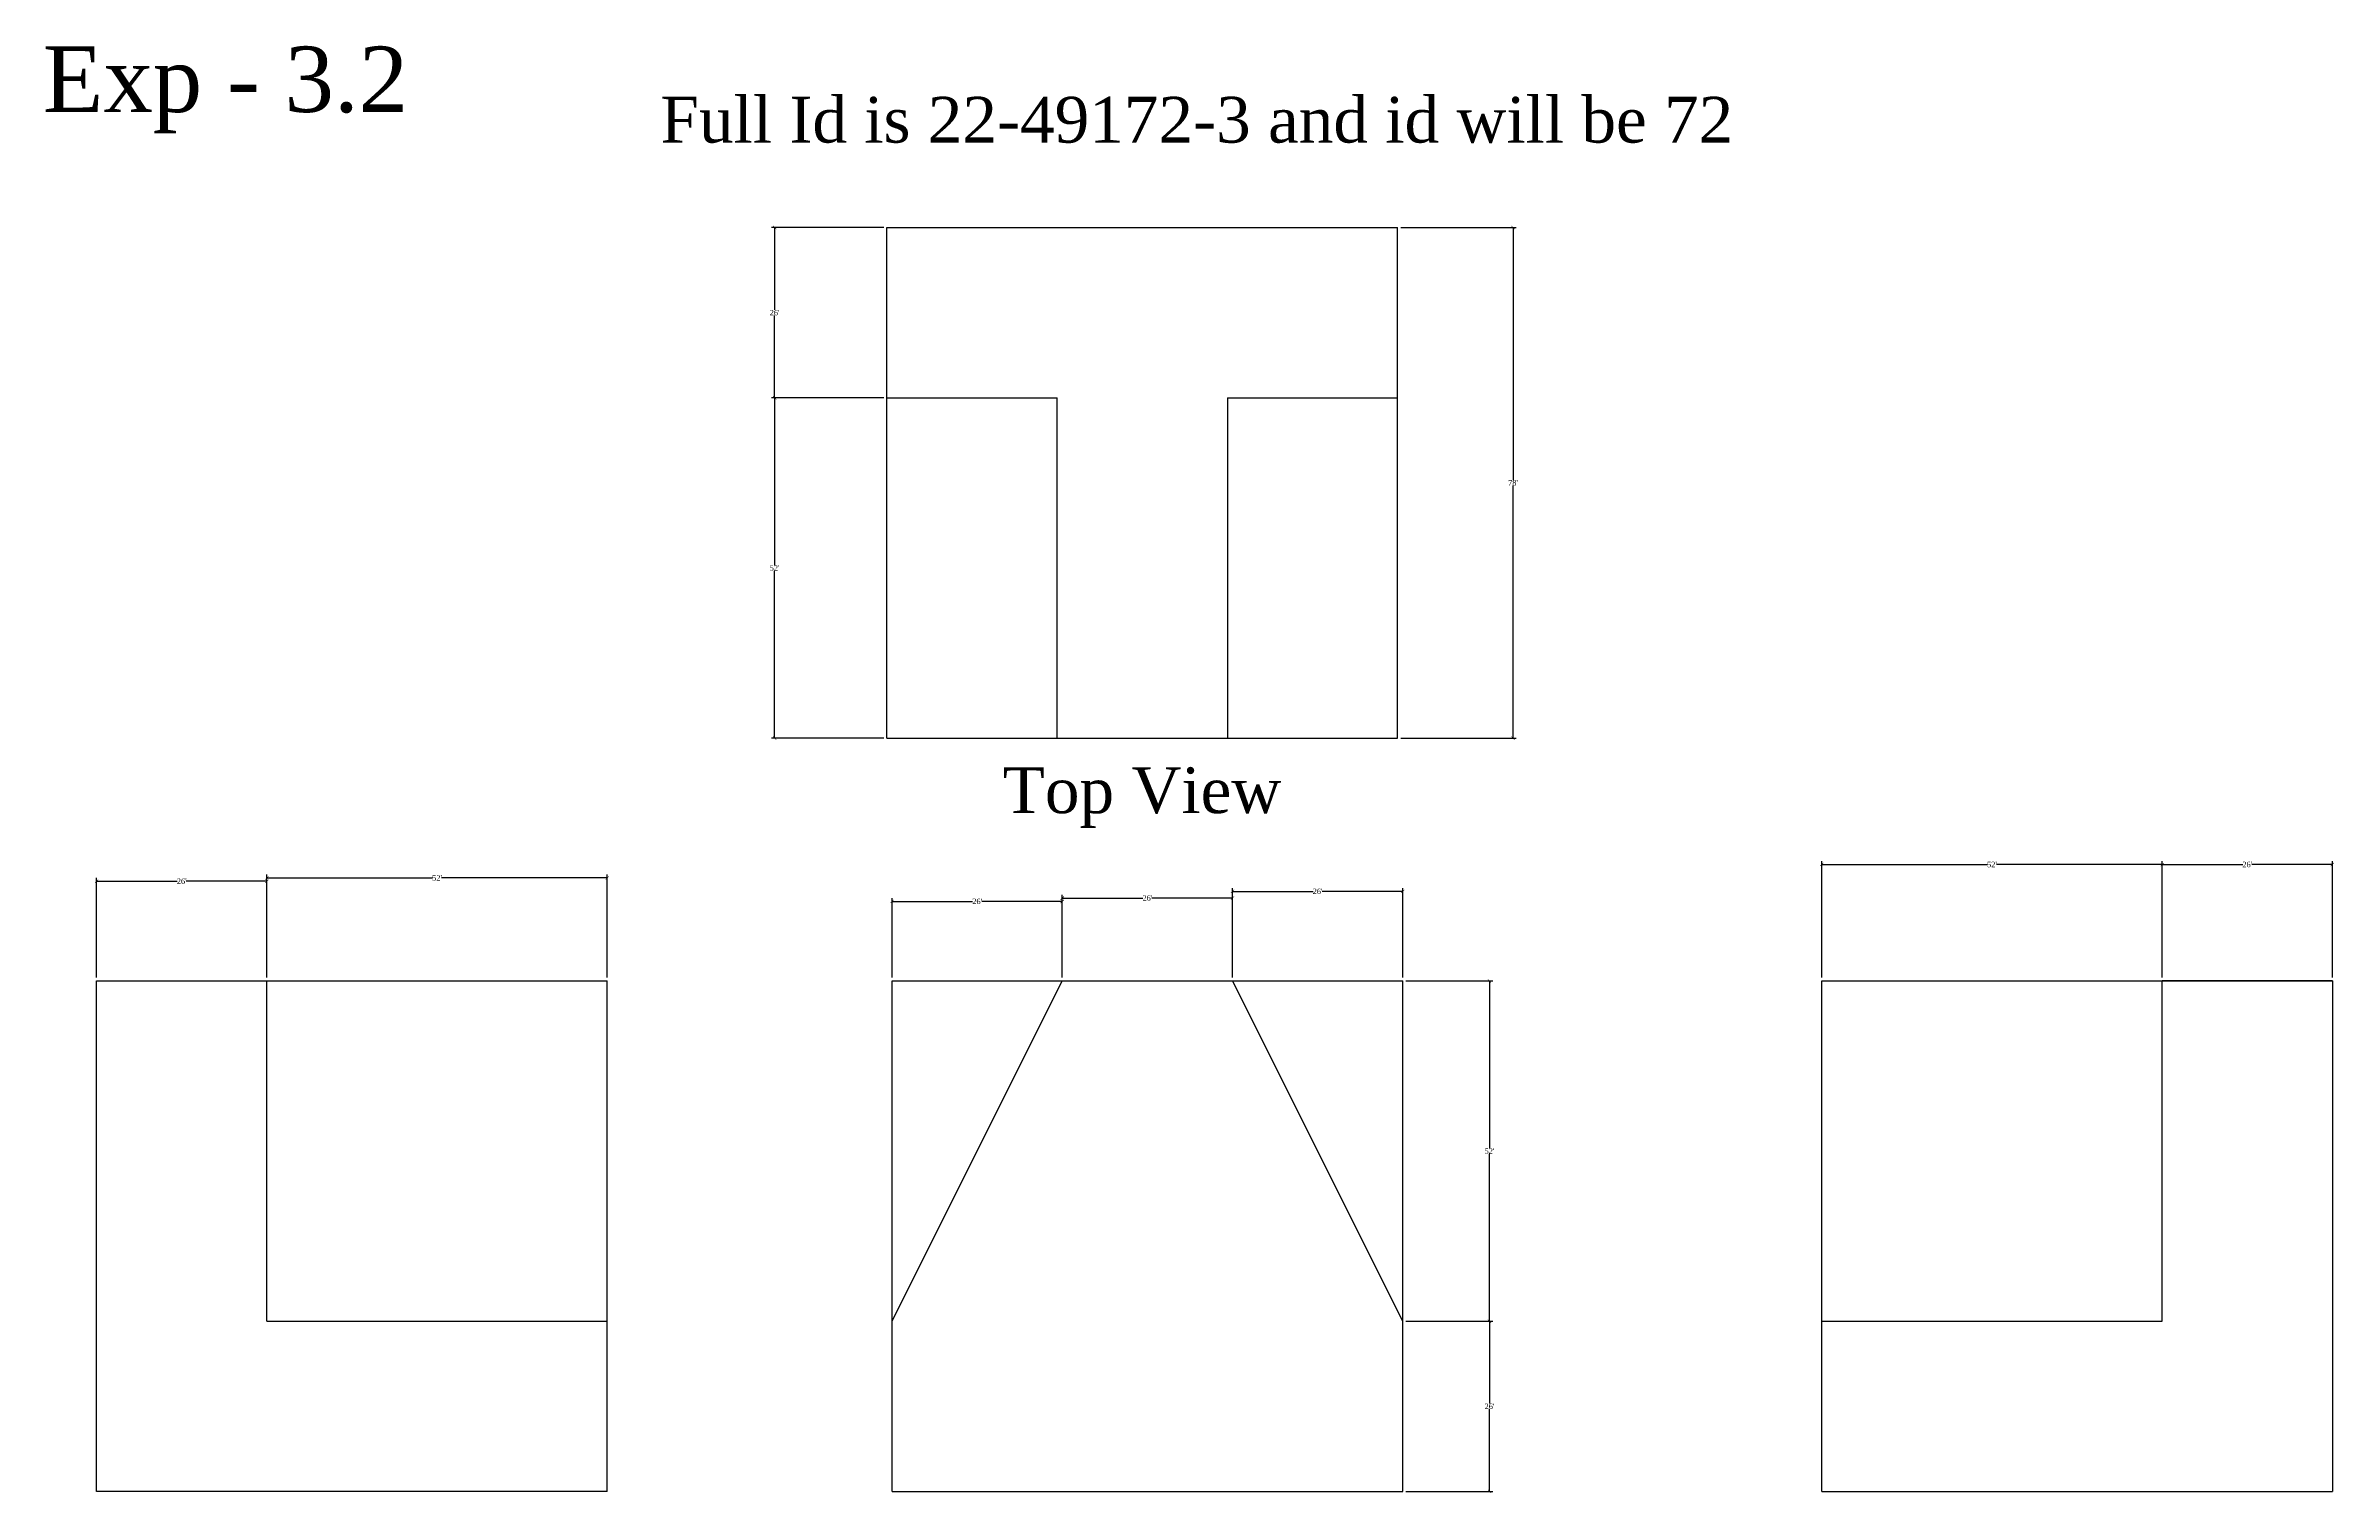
# Model space of a CAD drawing. Header units: inches. Extents: x -1958 to 2570, y -8309 to 65.
# Drawn here: x -1958 to 2237, y -3594 to -940 of the extents above; entities that cross this region are included whole.
import ezdxf

# ---------------------------------------------------------------- set-up
doc = ezdxf.new("R2010")
doc.units = ezdxf.units.IN
doc.header["$MEASUREMENT"] = 0
doc.styles.get("Standard").update_dxf_attribs({"font": 'times.ttf', "height": 10})
doc.dimstyles.get("Standard").update_dxf_attribs({"dimtxt": 10, "dimasz": 6, "dimexe": 6, "dimexo": 6, "dimgap": 0.09, "dimtad": 0, "dimtih": 1, "dimtoh": 1, "dimdec": 1, "dimzin": 0, "dimdsep": 46, "dimlunit": 3, "dimtxsty": 'Standard', "dimblk": 'ARCHTICK', "dimcen": 0.09, "dimadec": 0, "dimazin": 0, "dimtfac": 1, "dimtdec": 1, "dimtofl": 0, "dimtmove": 0, "dimatfit": 3, "dimldrblk": 'ARCHTICK', "dimfxl": 1, "dimtolj": 1, "dimtzin": 0, "dimarcsym": 0})

# ---------------------------------------------------------------- blocks, each defined once
blk = doc.blocks.new('_ArchTick')
at = {"color": 0, "linetype": 'ByBlock', "const_width": 0.15}
blk.add_lwpolyline([(-0.5, -0.5), (0.5, 0.5)], dxfattribs=at)
blk = doc.blocks.new('*D8')
at = {"color": 0, "lineweight": -2}
for p, q in [((1921.2, -2648.3), (1921.2, -2435)), ((1921.2, -2441), (2068.9, -2441)), ((2233.2, -2441), (2085.5, -2441)), ((2233.2, -2648.3), (2233.2, -2435))]:
    blk.add_line(p, q, dxfattribs=at)
at = {"layer": 'Defpoints', "color": 0}
for p in [(2233.2, -2441), (1921.2, -2654.3), (2233.2, -2654.3)]:
    blk.add_point(p, dxfattribs=at)
at = {"color": 0, "lineweight": -2, "xscale": 6, "yscale": 6, "zscale": 6, "rotation": 180}
blk.add_blockref('_ArchTick', (1921.2, -2441), dxfattribs=at)
at = {"color": 0, "lineweight": -2, "xscale": 6, "yscale": 6, "zscale": 6}
blk.add_blockref('_ArchTick', (2233.2, -2441), dxfattribs=at)
at = {"color": 0, "insert": (2077.2, -2441), "char_height": 10, "attachment_point": 5}
blk.add_mtext("\\A1;26'", dxfattribs=at)
blk = doc.blocks.new('*D9')
at = {"color": 0, "lineweight": -2}
for p, q in [((1297.2, -2648.3), (1297.2, -2435)), ((1297.2, -2441), (1601.1, -2441)), ((1921.2, -2441), (1617.3, -2441)), ((1921.2, -2642.3), (1921.2, -2435))]:
    blk.add_line(p, q, dxfattribs=at)
at = {"layer": 'Defpoints', "color": 0}
for p in [(1921.2, -2441), (1297.2, -2654.3), (1921.2, -2648.3)]:
    blk.add_point(p, dxfattribs=at)
at = {"color": 0, "lineweight": -2, "xscale": 6, "yscale": 6, "zscale": 6, "rotation": 180}
blk.add_blockref('_ArchTick', (1297.2, -2441), dxfattribs=at)
at = {"color": 0, "lineweight": -2, "xscale": 6, "yscale": 6, "zscale": 6}
blk.add_blockref('_ArchTick', (1921.2, -2441), dxfattribs=at)
at = {"color": 0, "insert": (1609.2, -2441), "char_height": 10, "attachment_point": 5}
blk.add_mtext("\\A1;52'", dxfattribs=at)
blk = doc.blocks.new('*D10')
at = {"color": 0, "lineweight": -2}
for p, q in [((-1865.1, -2648.3), (-1865.1, -2465.7)), ((-1865.1, -2471.7), (-1717.4, -2471.7)), ((-1553.1, -2471.7), (-1700.8, -2471.7)), ((-1553.1, -2648.3), (-1553.1, -2465.7))]:
    blk.add_line(p, q, dxfattribs=at)
at = {"layer": 'Defpoints', "color": 0}
for p in [(-1553.1, -2471.7), (-1865.1, -2654.3), (-1553.1, -2654.3)]:
    blk.add_point(p, dxfattribs=at)
at = {"color": 0, "lineweight": -2, "xscale": 6, "yscale": 6, "zscale": 6, "rotation": 180}
blk.add_blockref('_ArchTick', (-1865.1, -2471.7), dxfattribs=at)
at = {"color": 0, "lineweight": -2, "xscale": 6, "yscale": 6, "zscale": 6}
blk.add_blockref('_ArchTick', (-1553.1, -2471.7), dxfattribs=at)
at = {"color": 0, "insert": (-1709.1, -2471.7), "char_height": 10, "attachment_point": 5}
blk.add_mtext("\\A1;26'", dxfattribs=at)
blk = doc.blocks.new('*D11')
at = {"color": 0, "lineweight": -2}
for p, q in [((-1553.1, -2648.3), (-1553.1, -2459.6)), ((-1553.1, -2465.6), (-1249.2, -2465.6)), ((-929.1, -2465.6), (-1233, -2465.6)), ((-929.1, -2648.3), (-929.1, -2459.6))]:
    blk.add_line(p, q, dxfattribs=at)
at = {"layer": 'Defpoints', "color": 0}
for p in [(-929.1, -2465.6), (-1553.1, -2654.3), (-929.1, -2654.3)]:
    blk.add_point(p, dxfattribs=at)
at = {"color": 0, "lineweight": -2, "xscale": 6, "yscale": 6, "zscale": 6, "rotation": 180}
blk.add_blockref('_ArchTick', (-1553.1, -2465.6), dxfattribs=at)
at = {"color": 0, "lineweight": -2, "xscale": 6, "yscale": 6, "zscale": 6}
blk.add_blockref('_ArchTick', (-929.1, -2465.6), dxfattribs=at)
at = {"color": 0, "insert": (-1241.1, -2465.6), "char_height": 10, "attachment_point": 5}
blk.add_mtext("\\A1;52'", dxfattribs=at)
blk = doc.blocks.new('*D12')
at = {"color": 0, "lineweight": -2}
for p, q in [((-422.3, -1585.4), (-628.3, -1585.4)), ((-622.3, -1585.4), (-622.3, -1892.2)), ((-622.3, -2209.4), (-622.3, -1902.5)), ((-422.3, -2209.4), (-628.3, -2209.4))]:
    blk.add_line(p, q, dxfattribs=at)
at = {"layer": 'Defpoints', "color": 0}
for p in [(-622.3, -1585.4), (-416.3, -1585.4), (-416.3, -2209.4)]:
    blk.add_point(p, dxfattribs=at)
at = {"color": 0, "lineweight": -2, "xscale": 6, "yscale": 6, "zscale": 6}
for p, rotation in [((-622.3, -1585.4), 90), ((-622.3, -2209.4), 270)]:
    blk.add_blockref('_ArchTick', p, dxfattribs=dict(at, rotation=rotation))
at = {"color": 0, "insert": (-622.3, -1897.4), "char_height": 10, "attachment_point": 5}
blk.add_mtext("\\A1;52'", dxfattribs=at)
blk = doc.blocks.new('*D13')
at = {"color": 0, "lineweight": -2}
for p, q in [((-422.3, -1273.4), (-628.3, -1273.4)), ((-622.3, -1273.4), (-622.3, -1424.2)), ((-622.3, -1585.4), (-622.3, -1434.5)), ((-422.3, -1585.4), (-628.3, -1585.4))]:
    blk.add_line(p, q, dxfattribs=at)
at = {"layer": 'Defpoints', "color": 0}
for p in [(-622.3, -1273.4), (-416.3, -1273.4), (-416.3, -1585.4)]:
    blk.add_point(p, dxfattribs=at)
at = {"color": 0, "lineweight": -2, "xscale": 6, "yscale": 6, "zscale": 6}
for p, rotation in [((-622.3, -1273.4), 90), ((-622.3, -1585.4), 270)]:
    blk.add_blockref('_ArchTick', p, dxfattribs=dict(at, rotation=rotation))
at = {"color": 0, "insert": (-622.3, -1429.4), "char_height": 10, "attachment_point": 5}
blk.add_mtext("\\A1;26'", dxfattribs=at)
blk = doc.blocks.new('*D14')
at = {"color": 0, "lineweight": -2}
for p, q in [((525.7, -1273.4), (737.2, -1273.4)), ((731.2, -1273.4), (731.2, -1736.2)), ((731.2, -2209.4), (731.2, -1746.5)), ((525.7, -2209.4), (737.2, -2209.4))]:
    blk.add_line(p, q, dxfattribs=at)
at = {"layer": 'Defpoints', "color": 0}
for p in [(519.7, -1273.4), (731.2, -1273.4), (519.7, -2209.4)]:
    blk.add_point(p, dxfattribs=at)
at = {"color": 0, "lineweight": -2, "xscale": 6, "yscale": 6, "zscale": 6}
for p, rotation in [((731.2, -1273.4), 90), ((731.2, -2209.4), 270)]:
    blk.add_blockref('_ArchTick', p, dxfattribs=dict(at, rotation=rotation))
at = {"color": 0, "insert": (731.2, -1741.4), "char_height": 10, "attachment_point": 5}
blk.add_mtext("\\A1;78'", dxfattribs=at)
blk = doc.blocks.new('*D15')
at = {"color": 0, "lineweight": -2}
for p, q in [((535, -3278.3), (694.1, -3278.3)), ((688.1, -3278.3), (688.1, -3429.1)), ((688.1, -3590.3), (688.1, -3439.4)), ((535, -3590.3), (694.1, -3590.3))]:
    blk.add_line(p, q, dxfattribs=at)
at = {"layer": 'Defpoints', "color": 0}
for p in [(529, -3278.3), (688.1, -3278.3), (529, -3590.3)]:
    blk.add_point(p, dxfattribs=at)
at = {"color": 0, "lineweight": -2, "xscale": 6, "yscale": 6, "zscale": 6}
for p, rotation in [((688.1, -3278.3), 90), ((688.1, -3590.3), 270)]:
    blk.add_blockref('_ArchTick', p, dxfattribs=dict(at, rotation=rotation))
at = {"color": 0, "insert": (688.1, -3434.3), "char_height": 10, "attachment_point": 5}
blk.add_mtext("\\A1;26'", dxfattribs=at)
blk = doc.blocks.new('*D16')
at = {"color": 0, "lineweight": -2}
for p, q in [((535, -2654.3), (694.1, -2654.3)), ((688.1, -2654.3), (688.1, -2961.1)), ((688.1, -3278.3), (688.1, -2971.4)), ((541, -3278.3), (694.1, -3278.3))]:
    blk.add_line(p, q, dxfattribs=at)
at = {"layer": 'Defpoints', "color": 0}
for p in [(529, -2654.3), (688.1, -2654.3), (535, -3278.3)]:
    blk.add_point(p, dxfattribs=at)
at = {"color": 0, "lineweight": -2, "xscale": 6, "yscale": 6, "zscale": 6}
for p, rotation in [((688.1, -2654.3), 90), ((688.1, -3278.3), 270)]:
    blk.add_blockref('_ArchTick', p, dxfattribs=dict(at, rotation=rotation))
at = {"color": 0, "insert": (688.1, -2966.3), "char_height": 10, "attachment_point": 5}
blk.add_mtext("\\A1;52'", dxfattribs=at)
blk = doc.blocks.new('*D17')
at = {"color": 0, "lineweight": -2}
for p, q in [((-407, -2648.3), (-407, -2502.6)), ((-407, -2508.6), (-259.3, -2508.6)), ((-95, -2508.6), (-242.7, -2508.6)), ((-95, -2648.3), (-95, -2502.6))]:
    blk.add_line(p, q, dxfattribs=at)
at = {"layer": 'Defpoints', "color": 0}
for p in [(-95, -2508.6), (-407, -2654.3), (-95, -2654.3)]:
    blk.add_point(p, dxfattribs=at)
at = {"color": 0, "lineweight": -2, "xscale": 6, "yscale": 6, "zscale": 6, "rotation": 180}
blk.add_blockref('_ArchTick', (-407, -2508.6), dxfattribs=at)
at = {"color": 0, "lineweight": -2, "xscale": 6, "yscale": 6, "zscale": 6}
blk.add_blockref('_ArchTick', (-95, -2508.6), dxfattribs=at)
at = {"color": 0, "insert": (-251, -2508.6), "char_height": 10, "attachment_point": 5}
blk.add_mtext("\\A1;26'", dxfattribs=at)
blk = doc.blocks.new('*D18')
at = {"color": 0, "lineweight": -2}
for p, q in [((-95, -2648.3), (-95, -2496.5)), ((-95, -2502.5), (52.7, -2502.5)), ((217, -2502.5), (69.3, -2502.5)), ((217, -2648.3), (217, -2496.5))]:
    blk.add_line(p, q, dxfattribs=at)
at = {"layer": 'Defpoints', "color": 0}
for p in [(217, -2502.5), (-95, -2654.3), (217, -2654.3)]:
    blk.add_point(p, dxfattribs=at)
at = {"color": 0, "lineweight": -2, "xscale": 6, "yscale": 6, "zscale": 6, "rotation": 180}
blk.add_blockref('_ArchTick', (-95, -2502.5), dxfattribs=at)
at = {"color": 0, "lineweight": -2, "xscale": 6, "yscale": 6, "zscale": 6}
blk.add_blockref('_ArchTick', (217, -2502.5), dxfattribs=at)
at = {"color": 0, "insert": (61, -2502.5), "char_height": 10, "attachment_point": 5}
blk.add_mtext("\\A1;26'", dxfattribs=at)
blk = doc.blocks.new('*D19')
at = {"color": 0, "lineweight": -2}
for p, q in [((217, -2648.3), (217, -2484.2)), ((217, -2490.2), (364.7, -2490.2)), ((529, -2490.2), (381.3, -2490.2)), ((529, -2648.3), (529, -2484.2))]:
    blk.add_line(p, q, dxfattribs=at)
at = {"layer": 'Defpoints', "color": 0}
for p in [(529, -2490.2), (217, -2654.3), (529, -2654.3)]:
    blk.add_point(p, dxfattribs=at)
at = {"color": 0, "lineweight": -2, "xscale": 6, "yscale": 6, "zscale": 6, "rotation": 180}
blk.add_blockref('_ArchTick', (217, -2490.2), dxfattribs=at)
at = {"color": 0, "lineweight": -2, "xscale": 6, "yscale": 6, "zscale": 6}
blk.add_blockref('_ArchTick', (529, -2490.2), dxfattribs=at)
at = {"color": 0, "insert": (373, -2490.2), "char_height": 10, "attachment_point": 5}
blk.add_mtext("\\A1;26'", dxfattribs=at)

msp = doc.modelspace()

# ---------------------------------------------------------------- linework, layer by layer
for p, q in [((-416.34, -1273.35), (-416.34, -1273.35)), ((-416.34, -2209.35), (-416.34, -1273.35)), ((-416.34, -1273.35), (519.66, -1273.35)), ((519.66, -2209.35), (519.66, -1273.35)), ((-416.34, -1585.35), (-104.34, -1585.35)), ((-104.34, -2209.35), (-104.34, -1585.35)), ((207.66, -1585.35), (207.66, -2209.35)), ((207.66, -1585.35), (519.66, -1585.35)), ((-416.34, -2209.35), (519.66, -2209.35)), ((-1865.1, -2654.26), (-1865.1, -2654.26)), ((-1865.1, -2654.26), (-929.1, -2654.26)), ((-1865.1, -3590.26), (-1865.1, -2654.26)), ((-1553.1, -3278.26), (-1553.1, -2654.26)), ((-929.1, -3590.26), (-929.1, -2654.26)), ((-407, -2654.26), (-407, -2654.26)), ((-407, -3590.26), (-407, -2654.26)), ((-407, -2654.26), (-95, -2654.26)), ((-407, -3278.26), (-95, -2654.26)), ((-95, -2654.26), (-95, -2654.26)), ((-95, -2654.26), (217, -2654.26)), ((217, -2654.26), (217, -2654.26)), ((217, -2654.26), (529, -2654.26)), ((529, -3278.26), (217, -2654.26)), ((529, -3590.26), (529, -2654.26)), ((1297.2, -2654.26), (1297.2, -2654.26)), ((1297.2, -3590.26), (1297.2, -2654.26)), ((1297.2, -2654.26), (2233.2, -2654.26)), ((1921.2, -3278.26), (1921.2, -2654.26)), ((1921.2, -2654.26), (2233.2, -2654.26)), ((2233.2, -2654.26), (1921.2, -2654.26)), ((2233.2, -2654.26), (2233.2, -3590.26)), ((-1553.1, -3278.26), (-929.1, -3278.26)), ((1297.2, -3278.26), (1921.2, -3278.26)), ((-929.1, -3590.26), (-1865.1, -3590.26)), ((-407, -3590.26), (529, -3590.26)), ((1297.2, -3590.26), (2233.2, -3590.26))]:
    msp.add_line(p, q)

# ---------------------------------------------------------------- texts
at = {"attachment_point": 1}
for s, insert, char_height, width in [('Exp - 3.2', (-1963.54, -941.45), 120, 922.8498), ('Full Id is 22-49172-3 and id will be 72', (-831.51, -1033.63), 84, 3340.7163), ('      Top View', (-394.69, -2262.78), 84, 1039.7441)]:
    msp.add_mtext(s, dxfattribs=dict(at, insert=insert, char_height=char_height, width=width))

# ---------------------------------------------------------------- dimensions: what is measured, and where the dimension line sits
for base, p1, p2, picture, middle in [((-622.33, -1273.35), (-416.34, -1585.35), (-416.34, -1273.35), '*D13', (-622.33, -1429.35)), ((731.18, -1273.35), (519.66, -2209.35), (519.66, -1273.35), '*D14', (731.18, -1741.35)), ((-622.33, -1585.35), (-416.34, -2209.35), (-416.34, -1585.35), '*D12', (-622.33, -1897.35)), ((688.12, -2654.26), (535, -3278.26), (529, -2654.26), '*D16', (688.12, -2966.26)), ((688.12, -3278.26), (529, -3590.26), (529, -3278.26), '*D15', (688.12, -3434.26))]:
    dim = msp.add_linear_dim(base=base, p1=p1, p2=p2, angle=90, dimstyle='Standard')
    dim.commit()
    dim.dimension.update_dxf_attribs({"geometry": picture, "text_midpoint": middle})
for base, p1, p2, picture, middle in [((-1553.1, -2471.74), (-1865.1, -2654.26), (-1553.1, -2654.26), '*D10', (-1709.1, -2471.74)), ((-929.1, -2465.59), (-1553.1, -2654.26), (-929.1, -2654.26), '*D11', (-1241.1, -2465.59)), ((1921.2, -2441.01), (1297.2, -2654.26), (1921.2, -2648.26), '*D9', (1609.2, -2441.01)), ((2233.2, -2441.01), (1921.2, -2654.26), (2233.2, -2654.26), '*D8', (2077.2, -2441.01)), ((-95, -2508.61), (-407, -2654.26), (-95, -2654.26), '*D17', (-251, -2508.61)), ((217, -2502.46), (-95, -2654.26), (217, -2654.26), '*D18', (61, -2502.46)), ((529, -2490.17), (217, -2654.26), (529, -2654.26), '*D19', (373, -2490.17))]:
    dim = msp.add_linear_dim(base=base, p1=p1, p2=p2, dimstyle='Standard')
    dim.commit()
    dim.dimension.update_dxf_attribs({"geometry": picture, "text_midpoint": middle})

doc.saveas('drawing.dxf')
